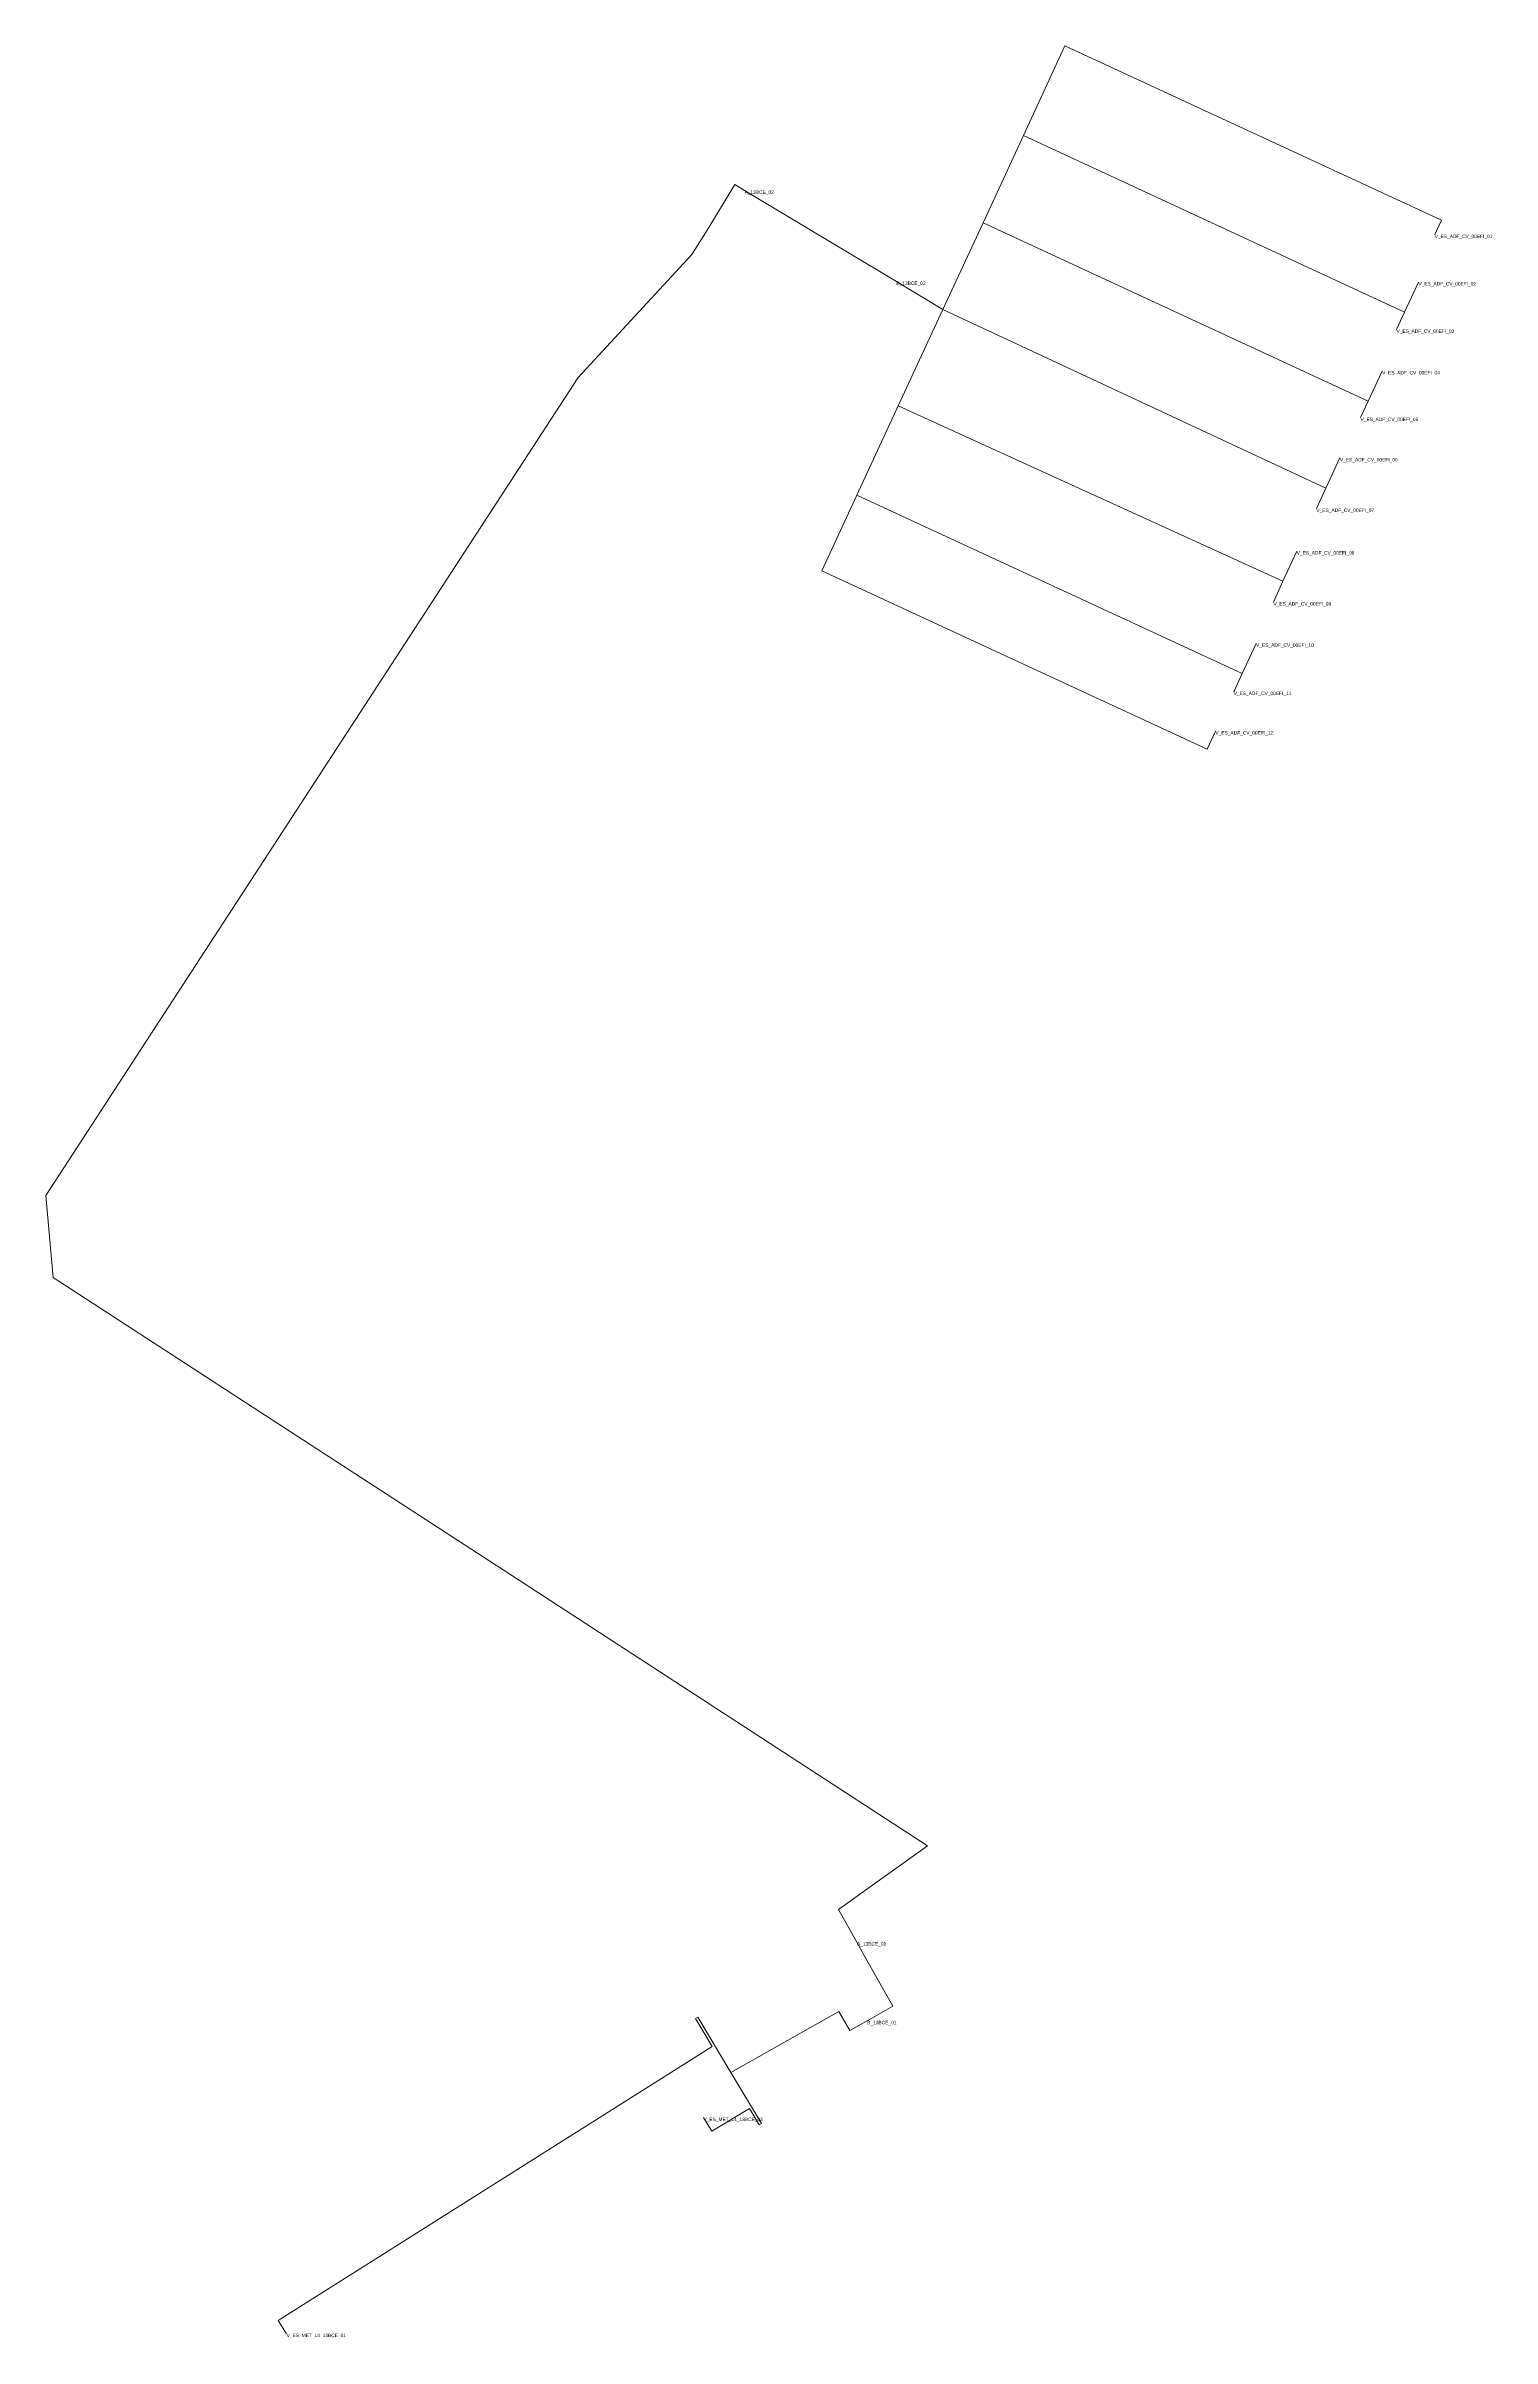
# Model space of a CAD drawing. Header units: metres. Extents: x 431771 to 431980, y 4581447 to 4581778.
import ezdxf
from ezdxf.enums import TextEntityAlignment as Align

# ---------------------------------------------------------------- set-up
doc = ezdxf.new("R2010")
doc.units = ezdxf.units.M
doc.header["$MEASUREMENT"] = 0
for name, color, linetype, lineweight, true_color in [('01_A_AccesTren_t', 40, 'Continuous', 0, 0xffd600), ('01_C_AccesExt_t', 251, 'Continuous', 0, 0x646464), ('01_C_CarrerHoritzontal_l', 251, 'Continuous', 0, 0x646464), ('01_C_CarrerRampa_l', 251, 'Continuous', 0, 0x646464), ('01_I_Ascensor_l', 251, 'Continuous', 0, 0x646464), ('01_I_BarreraTarifaria_t', 251, 'Continuous', 0, 0x646464), ('01_I_Horitzontal_l', 251, 'Continuous', 0, 0x646464), ('01_I_HoritzontalD_l', 251, 'Continuous', 0, 0x646464)]:
    doc.layers.add(name, color=color, linetype=linetype, lineweight=lineweight, true_color=true_color)
doc.styles.add('Style-Arial', font='arial.ttf')

msp = doc.modelspace()

# ---------------------------------------------------------------- linework, layer by layer
at = {"layer": '01_C_CarrerHoritzontal_l', "flags": 128}
for points in [[(431867.192506, 4581752.231023), (431870.918353, 4581758.443413), (431872.338876, 4581757.591462)], [(431888.597069, 4581504.259162), (431885.92535, 4581508.981494), (431898.814669, 4581518.199147), (431836.477295, 4581558.713814), (431802.078659, 4581581.070374), (431772.353392, 4581600.389591), (431771.280421, 4581612.257606), (431848.277733, 4581730.524216), (431864.708608, 4581748.33416)]]:
    msp.add_lwpolyline(points, dxfattribs=at)
at = {"layer": '01_C_CarrerRampa_l'}
msp.add_line((431864.708608, 4581748.33416), (431867.192506, 4581752.231023), dxfattribs=at)
at = {"layer": '01_I_Ascensor_l'}
for p, q in [((431889.658056, 4581502.344151, -10), (431888.597069, 4581504.259162)), ((431865.24746, 4581493.206249, -20), (431865.599373, 4581493.415345, -10)), ((431874.474161, 4581477.839877, -20), (431874.812328, 4581478.044237, -10))]:
    msp.add_line(p, q, dxfattribs=at)
at = {"layer": '01_I_Horitzontal_l'}
for p, q in [((431872.338876, 4581757.591462), (431894.300448, 4581744.420128)), ((431894.300448, 4581744.420128), (431901.022386, 4581740.363946)), ((431870.373189, 4581485.395195, -10), (431865.599373, 4581493.415345, -10)), ((431870.373189, 4581485.395195, -10), (431874.812328, 4581478.044237, -10))]:
    msp.add_line(p, q, dxfattribs=at)
at = {"layer": '01_I_Horitzontal_l', "flags": 128}
for points, elevation in [([(431889.658056, 4581502.344151), (431893.808741, 4581494.993291), (431890.072381, 4581492.883544)], -10), ([(431865.24746, 4581493.206249), (431867.656078, 4581489.152496), (431804.900411, 4581449.550578), (431806.110982, 4581447.632231)], -20), ([(431890.072381, 4581492.883544), (431887.55579, 4581491.462543), (431885.99954, 4581494.218662), (431870.373189, 4581485.395195)], -10), ([(431874.474161, 4581477.839877), (431873.049232, 4581480.197801), (431867.59215, 4581476.900003), (431866.397854, 4581478.876282)], -20)]:
    msp.add_lwpolyline(points, dxfattribs=dict(at, elevation=elevation))
at = {"layer": '01_I_HoritzontalD_l'}
for p, q in [((431906.833773, 4581752.913989), (431912.669131, 4581765.5158)), ((431901.022386, 4581740.363946), (431906.833773, 4581752.913989)), ((431967.791131, 4581739.991165), (431969.806884, 4581744.344304)), ((431901.022386, 4581740.363946), (431894.57664, 4581726.443967)), ((431962.543359, 4581727.117268), (431964.559111, 4581731.470408)), ((431956.433273, 4581714.552272), (431958.458924, 4581718.900814)), ((431950.209415, 4581701.061503), (431952.200672, 4581705.425901)), ((431944.310686, 4581687.735585), (431946.326438, 4581692.088725))]:
    msp.add_line(p, q, dxfattribs=at)
at = {"layer": '01_I_HoritzontalD_l', "flags": 128}
for points in [[(431912.669131, 4581765.5158), (431918.681349, 4581778.499549), (431973.127409, 4581753.287913), (431972.158633, 4581751.195784)], [(431912.669131, 4581765.5158), (431967.791131, 4581739.991165), (431966.632655, 4581737.489365)], [(431906.833773, 4581752.913989), (431962.543359, 4581727.117268), (431961.437195, 4581724.728441)], [(431901.022386, 4581740.363946), (431956.433273, 4581714.552272), (431955.052119, 4581711.587297)], [(431894.57664, 4581726.443967), (431888.598386, 4581713.533563), (431944.310686, 4581687.735585), (431943.089633, 4581685.098647)], [(431894.57664, 4581726.443967), (431950.209415, 4581701.061503), (431948.837296, 4581698.054121)], [(431888.598386, 4581713.533563), (431883.530762, 4581702.589722), (431939.243063, 4581676.791745), (431940.448704, 4581679.395401)]]:
    msp.add_lwpolyline(points, dxfattribs=at)

# ---------------------------------------------------------------- texts
at = {"layer": '01_A_AccesTren_t', "style": 'Style-Arial'}
for s, p in [('V_ES_ADF_CV_00EFI_01', (431972.158633, 4581751.195784)), ('V_ES_ADF_CV_00EFI_02', (431969.806884, 4581744.344304)), ('V_ES_ADF_CV_00EFI_03', (431966.632655, 4581737.489365)), ('V_ES_ADF_CV_00EFI_04', (431964.559111, 4581731.470408)), ('V_ES_ADF_CV_00EFI_05', (431961.437195, 4581724.728441)), ('V_ES_ADF_CV_00EFI_06', (431958.458924, 4581718.900814)), ('V_ES_ADF_CV_00EFI_07', (431955.052119, 4581711.587297)), ('V_ES_ADF_CV_00EFI_08', (431952.200672, 4581705.425901)), ('V_ES_ADF_CV_00EFI_09', (431948.837296, 4581698.054121)), ('V_ES_ADF_CV_00EFI_10', (431946.326438, 4581692.088725)), ('V_ES_ADF_CV_00EFI_11', (431943.089633, 4581685.098647)), ('V_ES_ADF_CV_00EFI_12', (431940.448704, 4581679.395401)), ('V_ES_MET_L4_13BCE_02', (431866.397854, 4581478.876282, -20)), ('V_ES_MET_L4_13BCE_01', (431806.110982, 4581447.632231, -20))]:
    msp.add_text(s, height=0.5, dxfattribs=at).set_placement(p, align=Align.TOP_LEFT)
at = {"layer": '01_C_AccesExt_t', "style": 'Style-Arial'}
for s, p in [('A_13BCE_02', (431872.338876, 4581757.591462)), ('A_13BCE_01', (431888.597069, 4581504.259162))]:
    msp.add_text(s, height=0.5, dxfattribs=at).set_placement(p, align=Align.TOP_LEFT)
at = {"layer": '01_I_BarreraTarifaria_t', "style": 'Style-Arial'}
for s, p in [('B_13BCE_02', (431894.300448, 4581744.420128)), ('B_13BCE_01', (431890.072381, 4581492.883544, -10))]:
    msp.add_text(s, height=0.5, dxfattribs=at).set_placement(p, align=Align.TOP_LEFT)

doc.saveas('drawing.dxf')
